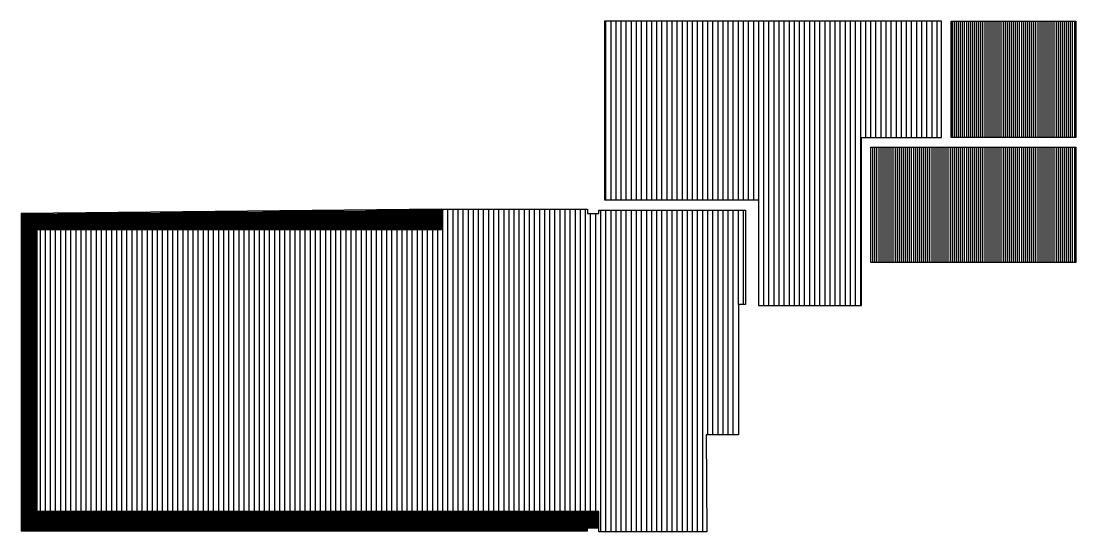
# Model space of a CAD drawing. Header units: metres. Extents: x 320 to 365, y -284 to -71.
# Drawn here: x 346.49 to 362.92, y -284.19 to -276.23 of the extents above; entities that cross this region are included whole.
import ezdxf

# ---------------------------------------------------------------- set-up
doc = ezdxf.new("R2010")
doc.units = ezdxf.units.M
doc.layers.add('A-Cielorraso', color=1, linetype='Continuous')
doc.layers.add('CIELORRASO HT', color=123, linetype='Continuous')

msp = doc.modelspace()

# ---------------------------------------------------------------- hatches: boundary and pattern name
at = {"layer": 'CIELORRASO HT', "transparency": 33554559}
h = msp.add_hatch(dxfattribs=at)
h.set_pattern_fill('ANSI31', color=12, scale=0.025, angle=225)
h.paths.add_polyline_path([(357.976, -280.664), (359.579, -280.665), (359.579, -278.047), (360.829, -278.047), (360.829, -276.238), (355.576, -276.238), (355.576, -279.016), (357.976, -279.016)])
h = msp.add_hatch(dxfattribs=at)
h.set_pattern_fill('ANSI31', color=150, scale=0.01, angle=225)
h.paths.add_polyline_path([(359.729, -278.197), (362.921, -278.197), (362.921, -279.997), (359.729, -279.997)])
h.paths.add_polyline_path([(362.921, -278.047), (360.979, -278.047), (360.979, -276.235), (362.921, -276.235)])
at = {"layer": 'CIELORRASO HT', "true_color": 0xa953a0, "transparency": 33554559}
h = msp.add_hatch(dxfattribs=at)
h.set_pattern_fill('ANSI31', color=215, scale=0.005, angle=135)
h.paths.add_polyline_path([(353.039, -279.481), (353.039, -279.166), (346.49, -279.231), (346.49, -284.175), (355.315, -284.175), (355.315, -284.125), (355.49, -284.125), (355.49, -283.875), (346.74, -283.875), (346.74, -279.481)])
at = {"layer": 'CIELORRASO HT', "transparency": 33554559}
h = msp.add_hatch(dxfattribs=at)
h.set_pattern_fill('ANSI31', color=256, scale=0.025, angle=225)
h.paths.add_polyline_path([(357.173, -284.19), (355.49, -284.19), (355.49, -284.125), (355.49, -283.875), (346.74, -283.875), (346.74, -279.481), (353.039, -279.481), (353.039, -279.166), (355.315, -279.166), (355.315, -279.227), (355.315, -279.231), (355.49, -279.231), (355.49, -279.181), (357.776, -279.181), (357.776, -280.65), (357.663, -280.65), (357.663, -282.68), (357.163, -282.68)])

# ---------------------------------------------------------------- linework, layer by layer
at = {"layer": 'A-Cielorraso', "ltscale": 0.5}
for points in [[(357.976, -280.664), (359.579, -280.665), (359.579, -278.047), (360.829, -278.047), (360.829, -276.238), (355.576, -276.238), (355.576, -279.016), (357.976, -279.016)], [(353.039, -279.481), (353.039, -279.166), (346.49, -279.231), (346.49, -284.175), (355.315, -284.175), (355.315, -284.125), (355.49, -284.125), (355.49, -283.875), (346.74, -283.875), (346.74, -279.481)], [(357.173, -284.19), (355.49, -284.19), (355.49, -284.125), (355.49, -283.875), (346.74, -283.875), (346.74, -279.481), (353.039, -279.481), (353.039, -279.166), (355.315, -279.166), (355.315, -279.227), (355.315, -279.231), (355.49, -279.231), (355.49, -279.181), (357.776, -279.181), (357.776, -280.65), (357.663, -280.65), (357.663, -282.68), (357.163, -282.68)]]:
    msp.add_lwpolyline(points, close=True, dxfattribs=at)
at = {"layer": 'A-Cielorraso', "ltscale": 0.5, "elevation": 0}
for points in [[(362.921, -278.047), (360.979, -278.047), (360.979, -276.235), (362.921, -276.235)], [(359.729, -278.197), (362.921, -278.197), (362.921, -279.997), (359.729, -279.997)]]:
    msp.add_lwpolyline(points, close=True, dxfattribs=at)

doc.saveas('drawing.dxf')
